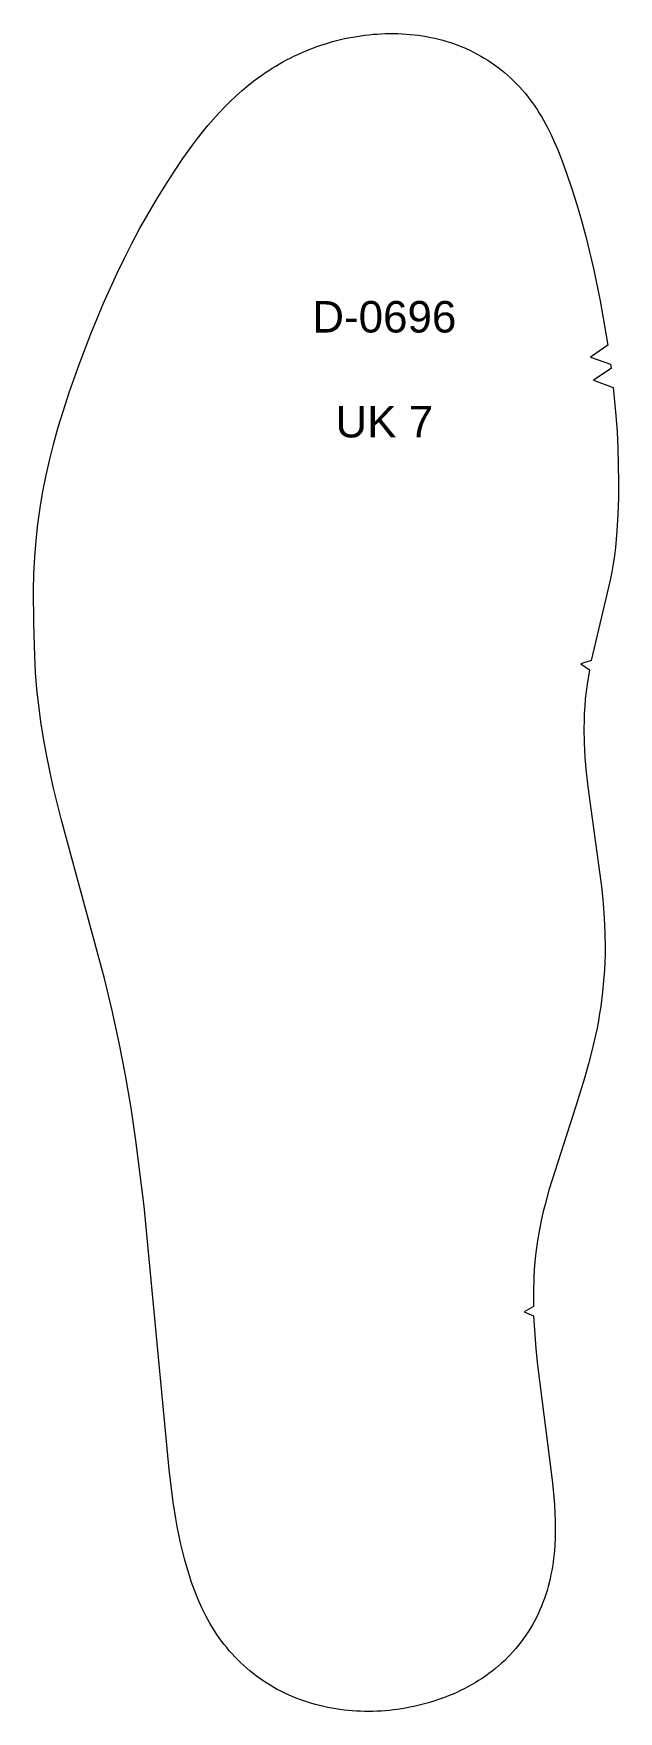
# Model space of a CAD drawing. Header units: millimetres. Extents: x -700 to 1195, y 156 to 469.
# Drawn here: x 444.2 to 537.2, y 202.5 to 469.2 of the extents above; entities that cross this region are included whole.
import ezdxf

# ---------------------------------------------------------------- set-up
doc = ezdxf.new("R2010")
doc.units = ezdxf.units.MM
doc.layers.add('___H_1', color=18, linetype='Continuous', true_color=0x000000)
doc.layers.add('DEFAULT', color=7, linetype='Continuous', true_color=0xffffff)
doc.styles.add('Arial Regular', font='arial.ttf')

msp = doc.modelspace()

# ---------------------------------------------------------------- texts
at = {"layer": '___H_1', "color": 3, "true_color": 0x00ff00, "insert": (500, 435), "char_height": 5, "width": 53.913, "attachment_point": 2, "style": 'Arial Regular'}
msp.add_mtext('\\P{\\fArial;D-0696}\\P\\P{\\fArial;UK 7}', dxfattribs=at)

# ---------------------------------------------------------------- linework, layer by layer
at = {"layer": 'DEFAULT', "color": 18, "lineweight": 5, "true_color": 0x000000}
msp.add_lwpolyline([(535.52, 419.63), (532.77, 417.73), (535.94, 416.66), (536.04, 415.92), (533.24, 414.08), (536.39, 412.94), (536.81, 408.49), (536.99, 405.87), (537.11, 403.25), (537.22, 398), (537.2, 395.37), (537.13, 392.75), (536.98, 390.13), (536.87, 388.82), (536.74, 387.51), (536.58, 386.21), (536.38, 384.91), (536.15, 383.62), (535.89, 382.33), (532.88, 369.55), (531.24, 369.01), (532.59, 368.08), (532.23, 365.77), (532.08, 364.61), (531.95, 363.45), (531.85, 362.28), (531.79, 361.12), (531.76, 359.95), (531.74, 358.78), (531.77, 356.44), (531.82, 355.27), (531.89, 354.11), (532.08, 351.78), (532.34, 349.45), (534.26, 335.56), (534.55, 333.23), (534.78, 330.91), (534.96, 328.58), (535.07, 326.24), (535.1, 323.9), (535.08, 322.73), (535.05, 321.57), (534.99, 320.4), (534.91, 319.23), (534.69, 316.9), (534.4, 314.58), (534.23, 313.43), (534.03, 312.28), (533.81, 311.13), (533.56, 309.98), (533.04, 307.71), (532.46, 305.44), (531.84, 303.19), (530.46, 298.72), (526.17, 285.36), (525.55, 283.1), (525.27, 281.97), (525, 280.83), (524.76, 279.69), (524.54, 278.54), (524.35, 277.39), (524.18, 276.23), (524.04, 275.07), (523.93, 273.91), (523.84, 272.74), (523.77, 271.57), (523.71, 269.24), (523.7, 266.9), (522.22, 266.02), (523.73, 265.4), (524.09, 260.16), (524.34, 257.54), (526.69, 239.31), (526.95, 236.7), (527.05, 235.39), (527.12, 234.08), (527.17, 232.77), (527.18, 231.45), (527.16, 230.14), (527.09, 228.83), (527.04, 228.18), (526.98, 227.52), (526.91, 226.87), (526.83, 226.22), (526.73, 225.57), (526.62, 224.93), (526.49, 224.28), (526.35, 223.64), (526.2, 223), (526.04, 222.37), (525.86, 221.74), (525.66, 221.11), (525.45, 220.49), (525.22, 219.87), (524.98, 219.26), (524.73, 218.66), (524.46, 218.06), (524.17, 217.47), (523.87, 216.89), (523.55, 216.31), (523.22, 215.75), (522.87, 215.19), (522.51, 214.64), (522.14, 214.11), (521.75, 213.58), (521.34, 213.06), (520.93, 212.55), (520.5, 212.06), (520.05, 211.57), (519.6, 211.1), (519.13, 210.64), (518.65, 210.19), (518.16, 209.76), (517.66, 209.34), (517.14, 208.93), (516.62, 208.54), (516.09, 208.15), (515.54, 207.79), (514.99, 207.43), (514.43, 207.09), (513.86, 206.76), (513.29, 206.44), (512.71, 206.14), (512.12, 205.84), (511.53, 205.57), (510.93, 205.3), (510.32, 205.05), (509.71, 204.81), (509.09, 204.58), (508.47, 204.36), (507.85, 204.16), (507.22, 203.97), (506.59, 203.79), (505.96, 203.62), (505.32, 203.47), (504.68, 203.32), (504.04, 203.19), (503.39, 203.07), (502.75, 202.96), (502.1, 202.87), (501.45, 202.78), (500.79, 202.71), (500.14, 202.65), (499.49, 202.6), (498.83, 202.57), (498.18, 202.55), (497.52, 202.54), (496.86, 202.54), (496.21, 202.56), (495.55, 202.59), (494.9, 202.63), (494.24, 202.69), (493.59, 202.76), (492.94, 202.84), (492.29, 202.94), (491.64, 203.05), (491, 203.18), (490.36, 203.31), (489.72, 203.47), (489.08, 203.63), (488.45, 203.81), (487.82, 204), (487.2, 204.21), (486.58, 204.43), (485.97, 204.66), (485.36, 204.91), (484.76, 205.17), (484.16, 205.45), (483.57, 205.74), (482.99, 206.05), (482.42, 206.36), (481.86, 206.7), (481.3, 207.05), (480.75, 207.41), (480.21, 207.78), (479.68, 208.16), (479.16, 208.56), (478.64, 208.97), (478.14, 209.4), (477.65, 209.83), (477.17, 210.28), (476.7, 210.74), (476.24, 211.21), (475.8, 211.69), (475.36, 212.18), (474.94, 212.68), (474.53, 213.19), (474.13, 213.72), (473.75, 214.25), (473.37, 214.79), (473.01, 215.33), (472.66, 215.89), (472.33, 216.45), (472, 217.02), (471.69, 217.6), (471.39, 218.18), (471.1, 218.77), (470.82, 219.37), (470.55, 219.97), (470.29, 220.57), (469.81, 221.79), (469.37, 223.03), (468.97, 224.28), (468.59, 225.53), (468.24, 226.8), (467.91, 228.07), (467.61, 229.35), (467.33, 230.63), (467.08, 231.92), (466.85, 233.21), (466.45, 235.81), (465.77, 241.01), (461.8, 282.84), (460.52, 293.26), (459.76, 298.46), (458.87, 303.64), (457.87, 308.79), (456.74, 313.92), (455.51, 319.03), (448.63, 344.36), (447.38, 349.47), (446.81, 352.03), (446.29, 354.6), (445.82, 357.19), (445.4, 359.78), (445.06, 362.38), (444.78, 364.99), (444.57, 367.61), (444.42, 370.23), (444.26, 375.48), (444.24, 380.73), (444.3, 383.36), (444.42, 385.98), (444.64, 388.6), (444.93, 391.21), (445.29, 393.81), (445.72, 396.4), (446.23, 398.97), (446.81, 401.53), (447.46, 404.08), (448.17, 406.6), (448.93, 409.12), (449.9, 412.12), (451.48, 416.57), (453.35, 421.48), (455.37, 426.32), (457.54, 431.11), (458.68, 433.47), (459.87, 435.81), (461.1, 438.13), (462.38, 440.43), (463.71, 442.69), (465.09, 444.92), (466.52, 447.13), (467.99, 449.3), (469.52, 451.44), (470.3, 452.49), (471.11, 453.52), (471.94, 454.54), (472.8, 455.54), (473.67, 456.51), (474.58, 457.47), (475.51, 458.39), (476.46, 459.29), (477.44, 460.17), (478.45, 461.01), (479.49, 461.81), (480.55, 462.58), (481.09, 462.96), (481.64, 463.32), (482.19, 463.67), (482.75, 464.01), (483.32, 464.34), (483.89, 464.67), (484.47, 464.98), (485.05, 465.28), (485.64, 465.57), (486.23, 465.85), (486.83, 466.12), (487.43, 466.38), (488.04, 466.63), (488.65, 466.87), (489.27, 467.09), (489.89, 467.31), (490.51, 467.51), (491.14, 467.7), (491.77, 467.89), (492.41, 468.06), (493.04, 468.22), (493.68, 468.36), (494.33, 468.5), (494.97, 468.62), (495.62, 468.73), (496.27, 468.83), (496.92, 468.92), (497.57, 468.99), (498.22, 469.05), (498.88, 469.1), (499.53, 469.14), (500.19, 469.16), (500.84, 469.17), (501.5, 469.17), (502.16, 469.16), (502.81, 469.13), (503.47, 469.09), (504.12, 469.04), (504.78, 468.97), (505.43, 468.89), (506.08, 468.8), (506.73, 468.69), (507.37, 468.57), (508.01, 468.43), (508.65, 468.28), (509.29, 468.11), (509.92, 467.93), (510.54, 467.73), (511.16, 467.52), (511.78, 467.29), (512.39, 467.05), (512.99, 466.79), (513.59, 466.51), (514.18, 466.22), (514.76, 465.92), (515.33, 465.6), (515.89, 465.27), (516.45, 464.92), (517, 464.56), (517.54, 464.18), (518.07, 463.79), (518.58, 463.39), (519.09, 462.97), (519.59, 462.55), (520.08, 462.11), (520.55, 461.65), (521.02, 461.19), (521.47, 460.71), (521.91, 460.23), (522.33, 459.73), (522.75, 459.22), (523.15, 458.7), (523.54, 458.17), (523.91, 457.63), (524.28, 457.08), (524.63, 456.53), (524.97, 455.97), (525.3, 455.4), (525.62, 454.83), (525.92, 454.25), (526.51, 453.07), (527.06, 451.88), (527.58, 450.67), (528.06, 449.45), (528.97, 446.99), (529.82, 444.5), (530.61, 442), (531.34, 439.48), (532.03, 436.94), (533.26, 431.84), (534.33, 426.7), (535.23, 421.52)], close=True, dxfattribs=at)

msp.set_redraw_order([(e.dxf.handle, doc.entitydb.next_handle()) for e in msp.query("TEXT MTEXT ATTDEF DIMENSION ARC_DIMENSION")])  # texts and dimensions are drawn at this point

doc.saveas('drawing.dxf')
